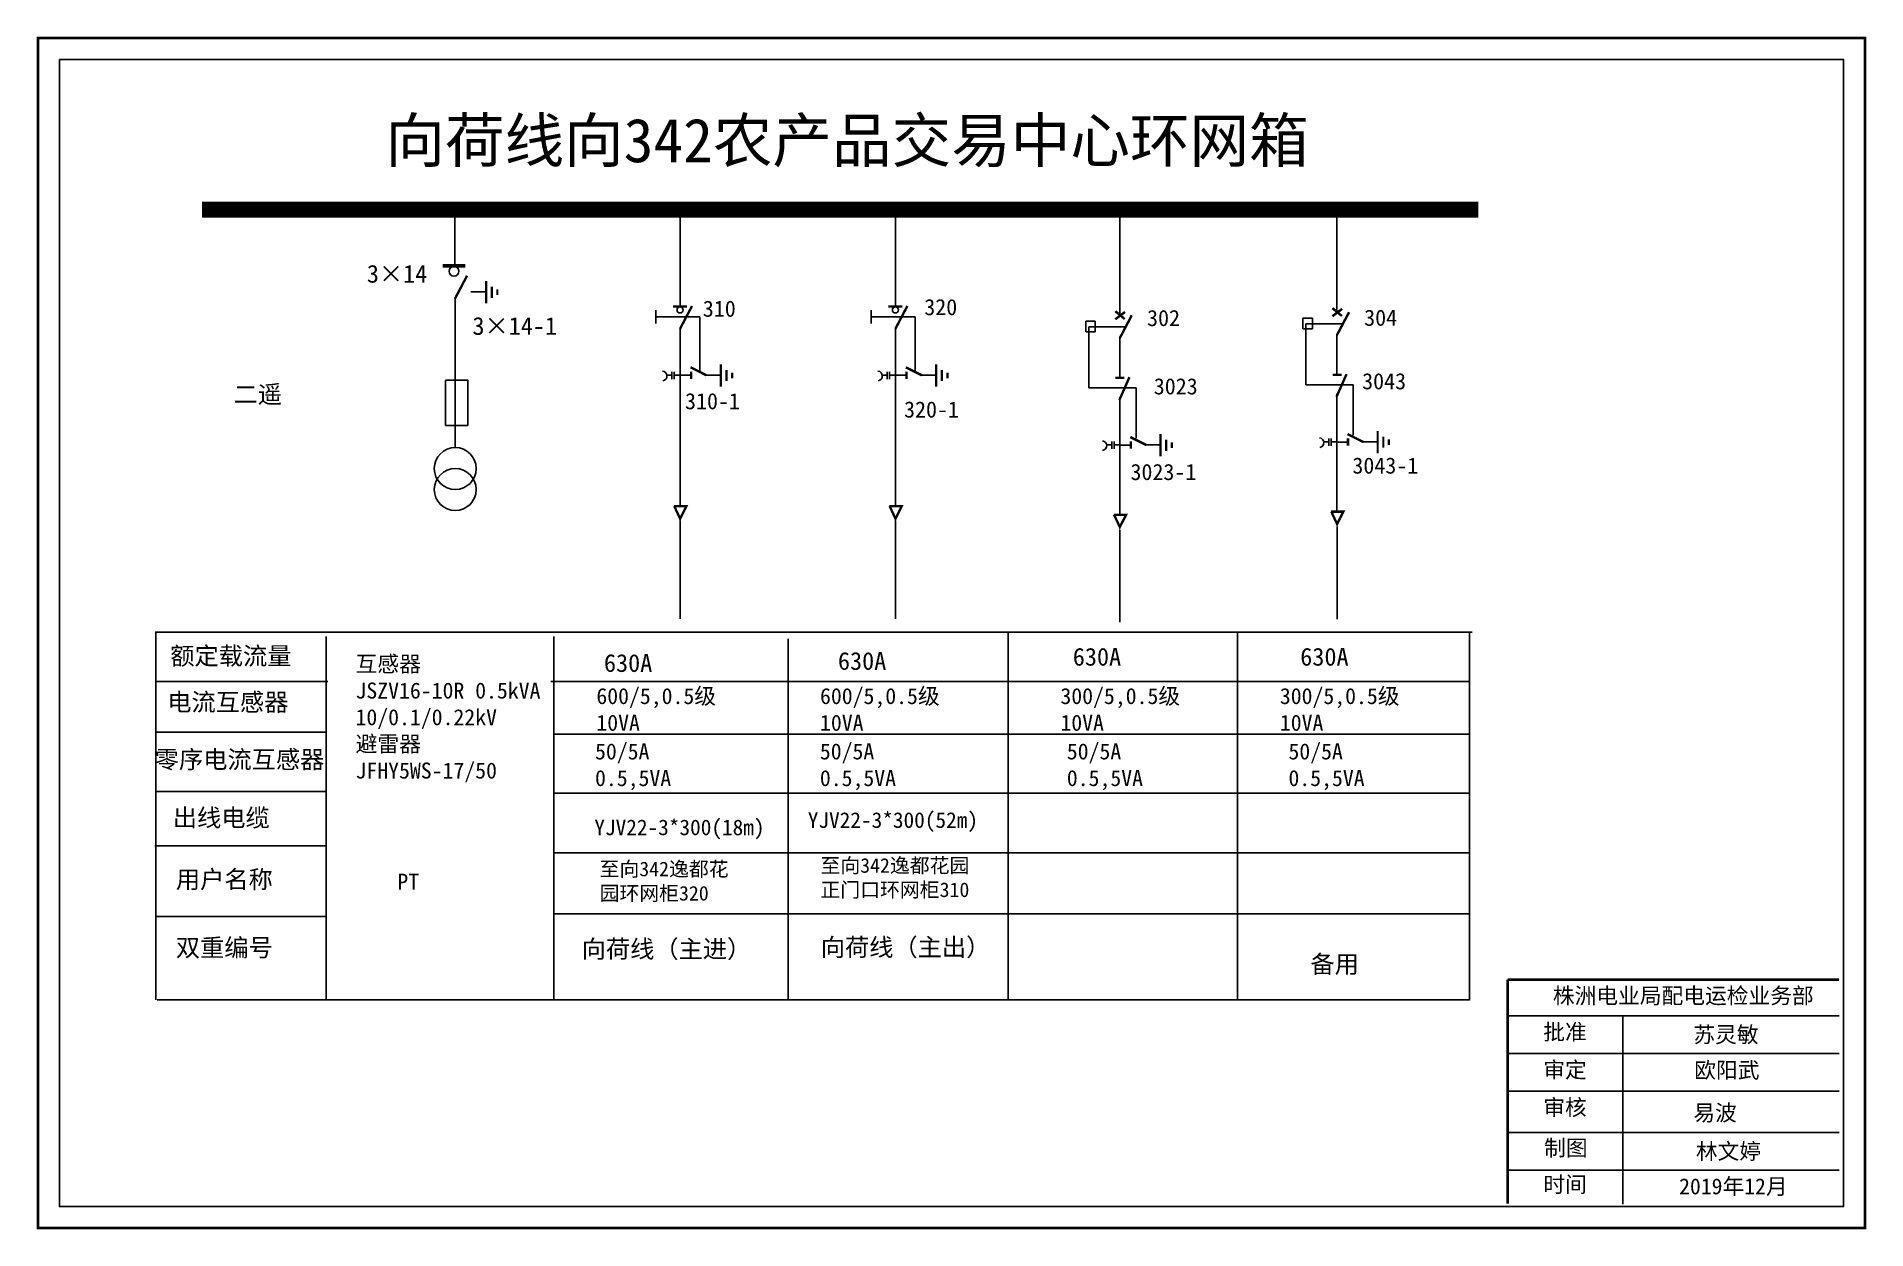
# Model space of a CAD drawing. Extents: x 6 to 548, y -578 to -125.
# Drawn here: x 154.3 to 280, y -488.1 to -406.2 of the extents above; entities that cross this region are included whole.
import ezdxf

# ---------------------------------------------------------------- set-up
doc = ezdxf.new("R2010")
doc.units = 0
doc.header["$LTSCALE"] = 0.774411
doc.linetypes.add('ACAD_ISO02W100', pattern=[15, 12, -3])
doc.linetypes.add('CENTER', pattern=[50.8, 31.75, -6.35, 6.35, -6.35])
doc.layers.get('0').update_dxf_attribs({"linetype": 'CONTINUOUS'})
doc.layers.get('DEFPOINTS').update_dxf_attribs({"linetype": 'CONTINUOUS'})
doc.layers.add('2', color=7, linetype='CONTINUOUS')
doc.styles.add('hztxt_txtstyle_0.00_0_0', font='', dxfattribs={"bigfont": 'hztxt.shx'})
doc.styles.add('hztxt_txtstyle_1.07_0_0', font='', dxfattribs={"height": 1.074099})
doc.styles.add('hztxt_txtstyle_2.70_0_0', font='simkai.ttf', dxfattribs={"height": 2.7})
doc.styles.add('KaiTi_GB2312_txtstyle_1.09_0_0', font='simkai_0.ttf', dxfattribs={"height": 1.0944})
doc.styles.add('KaiTi_txtstyle_1.22_0_0', font='simkai.ttf', dxfattribs={"height": 1.220356})
doc.styles.add('SimSun_txtstyle_1.00_0_0', font='', dxfattribs={"height": 1})
doc.styles.add('字体', font='simkai_0.ttf', dxfattribs={"height": 2.5})
doc.styles.get('hztxt_txtstyle_0.00_0_0').set_extended_font_data('hztxt')
doc.styles.get('hztxt_txtstyle_1.07_0_0').set_extended_font_data('SimSun')
doc.styles.get('SimSun_txtstyle_1.00_0_0').set_extended_font_data('SimSun')

msp = doc.modelspace()

# ---------------------------------------------------------------- texts
at = {"color": 0, "linetype": 'Continuous', "style": 'hztxt_txtstyle_2.70_0_0'}
for s, height, p in [('3×14', 1.22, (176.97, -423.12)), ('310', 1.109, (200.04, -425.46)), ('320', 1.109, (215.25, -425.35)), ('3×14-1', 1.22, (184.22, -426.7)), ('302', 1.109, (230.55, -426.1)), ('304', 1.109, (245.46, -426.08)), ('3023', 1.109, (231.01, -430.79)), ('3043', 1.109, (245.32, -430.44)), ('310-1', 1.109, (198.82, -431.81)), ('320-1', 1.109, (213.86, -432.38)), ('3023-1', 1.109, (229.41, -436.67)), ('3043-1', 1.109, (244.65, -436.23))]:
    msp.add_text(s, height=height, dxfattribs=at).set_placement(p)
at = {"color": 0, "linetype": 'Continuous', "attachment_point": 1}
for s, insert, char_height, width, style in [('{\\fSimSun|b0|i0|c134|p2;向荷线向342农产品交易中心环网箱}', (178.24, -411.85), 3, 85.7498, '字体'), ('{\\fSimSun|b0|i0|c134|p2;二遥}', (167.81, -430.17), 1.2204, 19.6738, 'hztxt_txtstyle_2.70_0_0'), ('{\\fSimSun|b0|i0|c134|p2;额定载流量}', (163.47, -448.13), 1.2204, 19.6738, 'hztxt_txtstyle_2.70_0_0'), ('\\A1;{\\fSimSun|b0|i0|c134|p2;互感器\\PJSZV16-10R 0.5kVA\\P10/0.1/0.22kV\\P避雷器\\PJFHY5WS-17/50}', (176.19, -448.74), 1.0983, 20.2524, 'hztxt_txtstyle_2.70_0_0'), ('{\\fSimSun|b0|i0|c134|p2;630A}', (209.32, -448.48), 1.2204, 19.6738, 'hztxt_txtstyle_2.70_0_0'), ('{\\fSimSun|b0|i0|c134|p2;630A}', (225.45, -448.19), 1.2204, 19.6738, 'hztxt_txtstyle_2.70_0_0'), ('{\\fSimSun|b0|i0|c134|p2;630A}', (241.07, -448.19), 1.2204, 19.6738, 'hztxt_txtstyle_2.70_0_0'), ('{\\fSimSun|b0|i0|c134|p2;630A}', (193.25, -448.62), 1.2204, 19.6738, 'hztxt_txtstyle_2.70_0_0'), ('{\\fSimSun|b0|i0|c134|p2;电流互感器}', (163.26, -451.3), 1.2204, 19.6738, 'hztxt_txtstyle_2.70_0_0'), ('\\A1;{\\fSimSun|b0|i0|c134|p2;600/5,0.5级\\P10VA}', (192.73, -450.95), 1.0983, 20.2524, 'hztxt_txtstyle_2.70_0_0'), ('\\A1;{\\fSimSun|b0|i0|c134|p2;600/5,0.5级\\P10VA}', (208.09, -450.95), 1.0983, 20.2524, 'hztxt_txtstyle_2.70_0_0'), ('\\A1;{\\fSimSun|b0|i0|c134|p2;300/5,0.5级\\P10VA}', (224.6, -450.95), 1.0983, 20.2524, 'hztxt_txtstyle_2.70_0_0'), ('\\A1;{\\fSimSun|b0|i0|c134|p2;300/5,0.5级\\P10VA}', (239.67, -450.95), 1.0983, 20.2524, 'hztxt_txtstyle_2.70_0_0'), ('{\\fSimSun|b0|i0|c134|p2;50/5A\\P0.5,5VA}', (192.64, -454.75), 1.0983, 19.6738, 'hztxt_txtstyle_2.70_0_0'), ('{\\fSimSun|b0|i0|c134|p2;50/5A\\P0.5,5VA}', (208.08, -454.75), 1.0983, 19.6738, 'hztxt_txtstyle_2.70_0_0'), ('{\\fSimSun|b0|i0|c134|p2;50/5A\\P0.5,5VA}', (225.04, -454.75), 1.0983, 19.6738, 'hztxt_txtstyle_2.70_0_0'), ('{\\fSimSun|b0|i0|c134|p2;50/5A\\P0.5,5VA}', (240.26, -454.75), 1.0983, 19.6738, 'hztxt_txtstyle_2.70_0_0'), ('{\\fSimSun|b0|i0|c134|p2;零序电流互感器}', (162.4, -455.24), 1.2204, 19.6738, 'hztxt_txtstyle_2.70_0_0'), ('{\\fSimSun|b0|i0|c134|p2;出线电缆}', (163.64, -459.24), 1.2204, 19.6738, 'hztxt_txtstyle_2.70_0_0'), ('{\\fSimSun|b0|i0|c134|p2;用户名称}', (163.85, -463.47), 1.2204, 19.6738, 'hztxt_txtstyle_2.70_0_0'), ('{\\fSimSun|b0|i0|c134|p2;PT}', (179.06, -463.69), 1.1026, 8.5785, 'hztxt_txtstyle_0.00_0_0'), ('{\\fSimSun|b0|i0|c134|p2;双重编号}', (163.85, -468.16), 1.2204, 19.6738, 'hztxt_txtstyle_2.70_0_0'), ('{\\fSimSun|b0|i0|c134|p2;备用}', (241.77, -469.29), 1.2204, 19.6738, 'hztxt_txtstyle_2.70_0_0'), ('株洲电业局配电运检业务部', (258.42, -471.52), 1.0944, 29.9201, '字体'), ('{\\fKaiTi_GB2312|b0|i0|c134|p49;批准}', (257.76, -474.01), 1.0944, 8.5588, '字体'), ('{\\fSimSun|b0|i0|c134|p2;苏灵敏}', (268.07, -474.19), 1.0944, 8.5588, '字体'), ('\\f\uffbfﾬￌﾣﾤ_GB2312|b0|i0|c134|p49;审定', (257.76, -476.61), 1.0944, 8.5588, '字体'), ('{\\fSimSun|b0|i0|c134|p2;欧阳武}', (268.13, -476.63), 1.0944, 8.5588, '字体'), ('\\f\uffbfﾬￌﾣﾤ_GB2312|b0|i0|c134|p49;审核', (257.76, -479.19), 1.0944, 8.5588, '字体'), ('易波', (268.07, -479.56), 1.094, 8.5588, '字体'), ('\\f\uffbfﾬￌﾣﾤ_GB2312|b0|i0|c134|p49;制图', (257.82, -481.97), 1.0944, 8.5588, '字体'), ('\\f\uffbfﾬￌﾣﾤ_GB2312|b0|i0|c134|p49;时间', (257.76, -484.48), 1.0944, 8.5588, '字体')]:
    msp.add_mtext(s, dxfattribs=dict(at, insert=insert, char_height=char_height, width=width, style=style))
at = {"color": 7, "linetype": 'Continuous', "attachment_point": 1}
for s, insert, char_height, width, style in [('向荷线（主进）', (191.72, -468.25), 1.22, 12.429, 'KaiTi_txtstyle_1.22_0_0'), ('向荷线（主出）', (208.14, -468.13), 1.22, 12.429, 'KaiTi_txtstyle_1.22_0_0'), ('林文婷', (268.24, -482.2), 1.094, 8.5588, 'KaiTi_GB2312_txtstyle_1.09_0_0'), ('2019年12月', (267.09, -484.61), 1.094, 16.0081, 'KaiTi_GB2312_txtstyle_1.09_0_0')]:
    msp.add_mtext(s, dxfattribs=dict(at, insert=insert, char_height=char_height, width=width, style=style))
at = {"layer": 'DEFPOINTS', "color": 0, "style": 'hztxt_txtstyle_1.07_0_0'}
for s, p in [('YJV22-3*300(18m)', (192.59, -461.05)), ('YJV22-3*300(52m)', (207.25, -460.55))]:
    msp.add_text(s, height=1.0741, dxfattribs=at).set_placement(p)
at = {"layer": 'DEFPOINTS', "color": 7, "char_height": 1, "attachment_point": 1, "style": 'SimSun_txtstyle_1.00_0_0'}
for s, insert, width in [('至向342逸都花园环网柜320', (192.95, -462.87), 10.1416), ('至向342逸都花园正门口环网柜310', (208.12, -462.63), 10.8411)]:
    msp.add_mtext(s, dxfattribs=dict(at, insert=insert, width=width))

# ---------------------------------------------------------------- blocks, each defined once
blk = doc.blocks.new('JD')
for points in [[(-2, 0.2), (-2, -0.2), (2, 0.2), (2, -0.2)], [(1, -1.2), (1, -0.8), (-1, -1.2), (-1, -0.8)], [(-0.5, -1.8), (-0.5, -2.2), (0.5, -1.8), (0.5, -2.2)]]:
    blk.add_trace(points)

# ---------------------------------------------------------------- linework, layer by layer
at = {"color": 0}
for p, q in [((183.01, -418.31), (183.01, -421.92)), ((198.48, -418.02), (198.48, -424.74)), ((213.27, -418.02), (213.27, -424.74)), ((228.68, -418.33), (228.68, -425.38)), ((243.59, -418.12), (243.59, -425.17)), ((183.03, -424.16), (183.03, -434.42)), ((184.11, -423.76), (185.14, -423.76)), ((226.34, -425.77), (226.99, -425.77)), ((226.34, -425.77), (226.34, -426.5)), ((226.99, -425.77), (226.99, -426.5)), ((241.25, -425.56), (241.91, -425.56)), ((241.25, -425.56), (241.25, -426.29)), ((241.91, -425.56), (241.91, -426.29)), ((198.48, -426.24), (198.48, -438.45)), ((213.27, -426.24), (213.27, -438.45)), ((226.34, -426.5), (226.99, -426.5)), ((228.68, -426.88), (228.68, -429.6)), ((241.25, -426.29), (241.91, -426.29)), ((243.59, -426.67), (243.59, -429.4)), ((198.48, -429.48), (199.24, -429.48)), ((200.23, -429.46), (201.27, -429.46)), ((213.27, -429.48), (214.03, -429.48)), ((215.02, -429.46), (216.05, -429.46)), ((228.68, -430.97), (228.68, -439)), ((243.59, -430.76), (243.59, -438.8)), ((228.68, -434.27), (229.44, -434.27)), ((230.43, -434.25), (231.47, -434.25)), ((243.59, -434.06), (244.35, -434.06)), ((245.35, -434.04), (246.38, -434.04)), ((174.28, -450.51), (162.5, -450.51)), ((174.23, -453.98), (162.46, -453.98)), ((174.23, -458.06), (162.46, -458.06)), ((174.19, -461.79), (162.41, -461.79)), ((174.23, -466.64), (162.45, -466.64))]:
    msp.add_line(p, q, dxfattribs=at)
at = {"color": 0, "linetype": 'ACAD_ISO02W100'}
for p, q in [((241.46, -425.94), (241.46, -430.13)), ((243.92, -425.94), (241.46, -425.94)), ((229.01, -426.15), (226.55, -426.15)), ((226.55, -426.15), (226.55, -430.34)), ((226.55, -430.34), (229.8, -430.34)), ((229.8, -430.34), (229.8, -433.8)), ((241.46, -430.13), (244.71, -430.13)), ((244.71, -430.13), (244.71, -433.59))]:
    msp.add_line(p, q, dxfattribs=at)
at = {"color": 0, "linetype": 'CENTER'}
for p, q in [((198.48, -439.44), (198.48, -446.19)), ((213.27, -439.44), (213.27, -446.19)), ((228.68, -440.08), (228.68, -446.42)), ((243.6, -439.87), (243.6, -446.21))]:
    msp.add_line(p, q, dxfattribs=at)
at = {"color": 0, "linetype": 'Continuous'}
for p, q in [((162.43, -447.12), (252.87, -447.12)), ((162.48, -472.36), (162.48, -447.12)), ((221.02, -447.17), (221.02, -472.35)), ((236.75, -447.17), (236.75, -472.35)), ((252.7, -447.19), (252.7, -472.37)), ((174.17, -447.4), (174.17, -472.36)), ((189.8, -447.4), (189.8, -472.36)), ((205.91, -447.56), (205.91, -472.34)), ((189.61, -450.49), (252.7, -450.49)), ((189.8, -454.12), (252.7, -454.12)), ((189.8, -458.17), (252.7, -458.17)), ((189.8, -462.27), (252.7, -462.27)), ((189.8, -466.45), (252.7, -466.45)), ((252.7, -472.36), (162.56, -472.36)), ((255.32, -473.45), (278.07, -473.45)), ((263.22, -473.45), (263.22, -486.38)), ((255.32, -476.04), (278.07, -476.04)), ((255.32, -478.63), (278.07, -478.63)), ((255.32, -481.46), (278.07, -481.46)), ((255.32, -484.05), (278.07, -484.05))]:
    msp.add_line(p, q, dxfattribs=at)
at = {"color": 0, "linetype": 'Continuous', "const_width": 0.182}
msp.add_lwpolyline([(154.38, -406.32), (279.86, -406.32), (279.86, -488.02), (154.38, -488.02)], close=True, dxfattribs=at)
at = {"color": 0, "linetype": 'Continuous'}
msp.add_lwpolyline([(155.85, -407.79), (278.38, -407.79), (278.38, -486.55), (155.85, -486.55)], close=True, dxfattribs=at)
at = {"color": 0}
for points, const_width in [([(165.64, -418.1), (253.31, -418.1)], 1.1), ([(182.18, -421.97), (183.73, -421.97)], 0.261), ([(183.03, -424.2), (183.85, -422.64)], 0.165), ([(197.99, -424.76), (198.96, -424.76)], 0.165), ([(198.48, -426.28), (199.3, -424.72)], 0.165), ([(212.78, -424.76), (213.75, -424.76)], 0.165), ([(213.27, -426.28), (214.09, -424.72)], 0.165), ([(228.37, -425.63), (229.04, -425.13)], 0.165), ([(228.37, -425.08), (229.02, -425.62)], 0.165), ([(228.68, -426.92), (229.5, -425.36)], 0.165), ([(243.28, -424.87), (243.93, -425.41)], 0.165), ([(243.28, -425.42), (243.95, -424.92)], 0.165), ([(243.59, -426.72), (244.42, -425.15)], 0.165), ([(199.2, -428.93), (200.29, -429.48)], 0.165), ([(199.24, -429.23), (199.24, -429.73)], 0.165), ([(213.98, -428.93), (215.08, -429.48)], 0.165), ([(214.03, -429.23), (214.03, -429.73)], 0.165), ([(228.38, -429.65), (228.99, -429.65)], 0.165), ([(228.65, -431.17), (229.34, -429.61)], 0.165), ([(243.3, -429.44), (243.91, -429.44)], 0.165), ([(243.56, -430.96), (244.25, -429.4)], 0.165), ([(244.31, -433.51), (245.41, -434.06)], 0.165), ([(229.4, -433.72), (230.5, -434.27)], 0.165), ([(229.44, -434.01), (229.44, -434.52)], 0.165), ([(244.35, -433.8), (244.35, -434.31)], 0.165), ([(198.07, -438.47), (198.91, -438.47), (198.48, -439.32), (198.08, -438.46)], 0.165), ([(212.86, -438.47), (213.7, -438.47), (213.27, -439.32), (212.87, -438.46)], 0.165), ([(228.27, -439.05), (229.11, -439.05), (228.68, -439.9), (228.28, -439.04)], 0.165), ([(243.19, -438.84), (244.03, -438.84), (243.6, -439.69), (243.2, -438.83)], 0.165)]:
    msp.add_lwpolyline(points, dxfattribs=dict(at, const_width=const_width))
for points in [[(196.82, -425.01), (196.82, -425.93)], [(211.6, -425.01), (211.6, -425.93)], [(197.92, -429.47), (197.58, -429.47)], [(197.92, -429.24), (197.92, -429.74)], [(198.08, -429.24), (198.08, -429.74)], [(198.48, -429.47), (198.08, -429.47)], [(212.71, -429.47), (212.36, -429.47)], [(212.71, -429.24), (212.71, -429.74)], [(212.87, -429.24), (212.87, -429.74)], [(213.26, -429.47), (212.87, -429.47)], [(182.38, -429.84), (182.38, -432.92), (183.9, -432.92), (183.9, -429.81), (182.38, -429.81)], [(228.13, -434.26), (227.78, -434.26)], [(228.13, -434.03), (228.13, -434.53)], [(228.28, -434.03), (228.28, -434.53)], [(228.68, -434.26), (228.28, -434.26)], [(243.04, -434.05), (242.69, -434.05)], [(243.04, -433.82), (243.04, -434.32)], [(243.19, -433.82), (243.19, -434.32)], [(243.59, -434.05), (243.19, -434.05)]]:
    msp.add_lwpolyline(points, dxfattribs=at)
at = {"color": 0, "linetype": 'ACAD_ISO02W100'}
for points in [[(199.83, -429.22), (199.83, -425.47), (196.82, -425.47)], [(214.62, -429.22), (214.62, -425.47), (211.6, -425.47)]]:
    msp.add_lwpolyline(points, dxfattribs=at)
at = {"color": 0}
for points in [[(197.28, -429.19, -0.877934), (197.29, -429.86)], [(212.07, -429.19, -0.877934), (212.08, -429.86)], [(227.48, -433.98, -0.877934), (227.5, -434.64)], [(242.4, -433.77, -0.877934), (242.41, -434.43)]]:
    msp.add_lwpolyline(points, format="xyb", dxfattribs=at)
at = {"color": 0, "linetype": 'Continuous', "const_width": 0.182}
for points in [[(255.32, -470.97), (255.31, -486.34)], [(255.32, -470.97), (278.07, -470.97)]]:
    msp.add_lwpolyline(points, dxfattribs=at)
at = {"color": 0}
for centre, radius in [((182.95, -422.34), 0.335), ((198.48, -424.99), 0.211), ((213.27, -424.99), 0.211)]:
    msp.add_circle(centre, radius, dxfattribs=at)
at = {"layer": '2', "color": 0}
for centre in [(183.04, -435.88), (183.04, -437.32)]:
    msp.add_circle(centre, 1.44, dxfattribs=at)

# ---------------------------------------------------------------- block references
at = {"color": 0, "xscale": 0.3844120780053686, "yscale": 0.3844120780053686, "zscale": 0.3844120780054647, "rotation": 90}
for p in [(185.16, -423.78), (201.28, -429.49), (216.07, -429.49), (231.48, -434.28), (246.39, -434.07)]:
    msp.add_blockref('JD', p, dxfattribs=at)

msp.set_redraw_order([(e.dxf.handle, doc.entitydb.next_handle()) for e in msp.query("TEXT MTEXT ATTDEF DIMENSION ARC_DIMENSION")])  # texts and dimensions are drawn at this point

doc.saveas('drawing.dxf')
